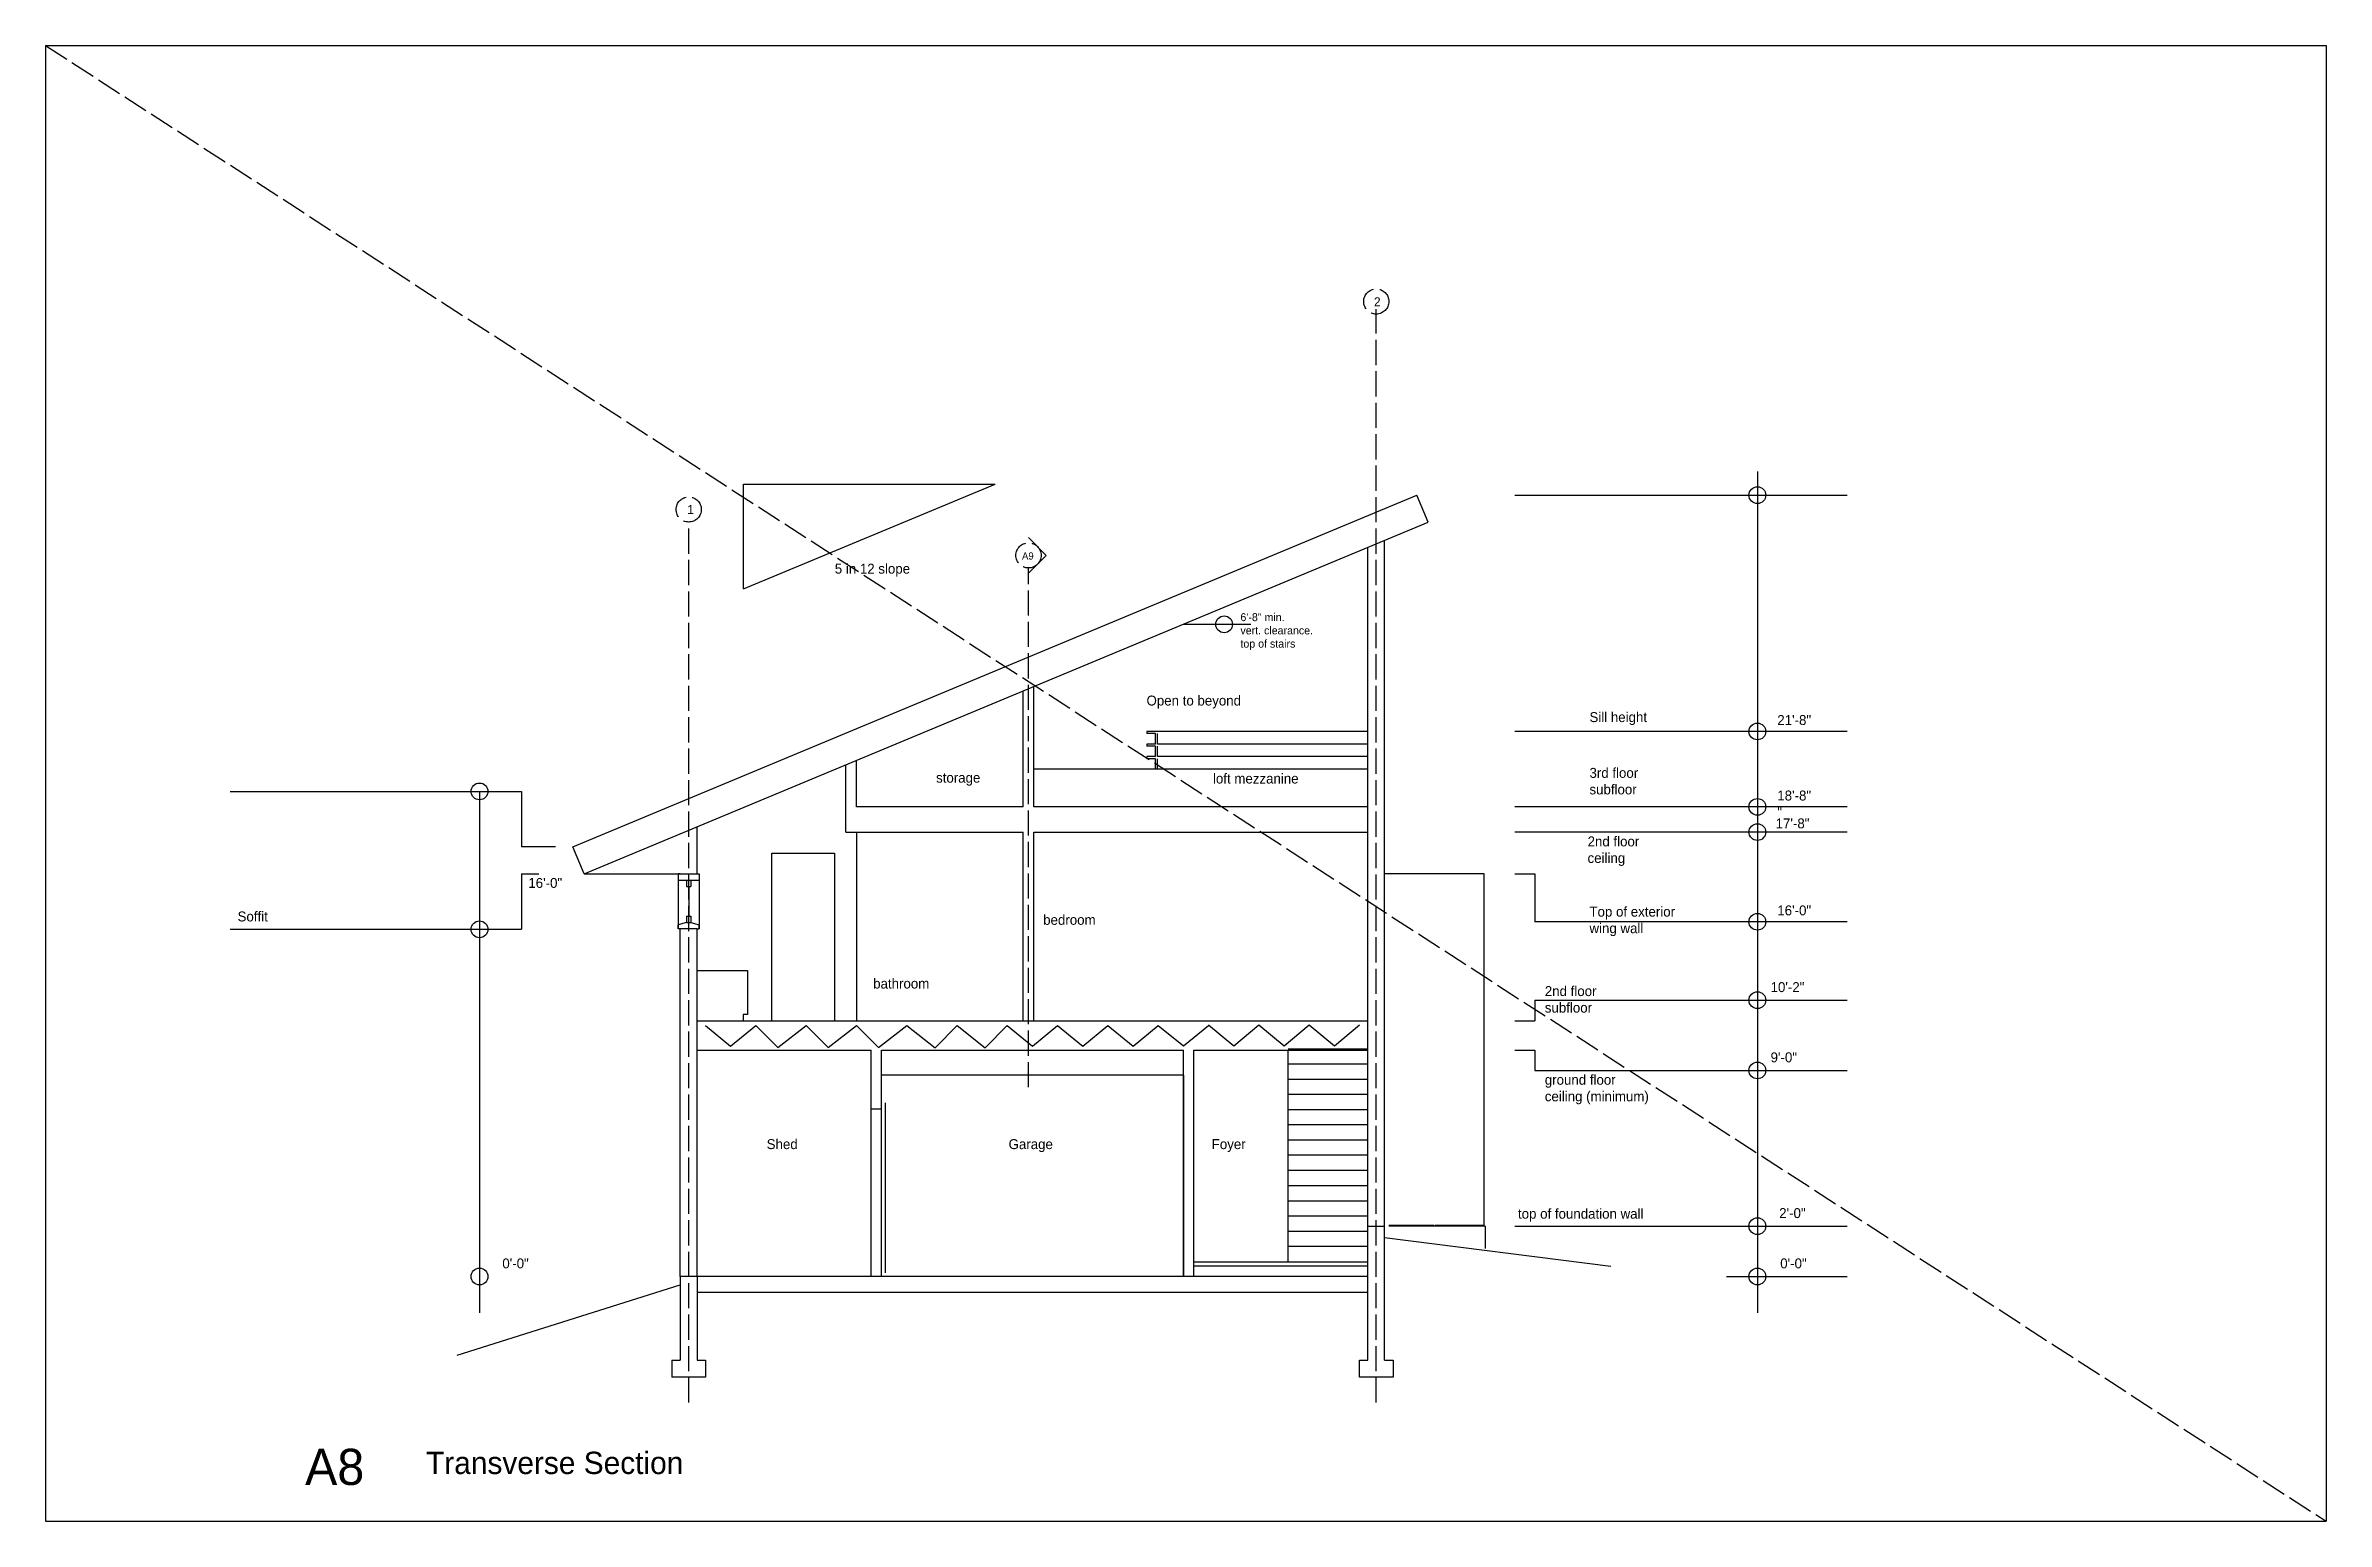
# Model space of a CAD drawing. Header units: inches. Extents: x -173 to 6851, y -1067 to 6124.
# Drawn here: x 2166 to 3254, y -308 to 396 of the extents above; entities that cross this region are included whole.
import ezdxf

# ---------------------------------------------------------------- set-up
doc = ezdxf.new("R2010")
doc.units = ezdxf.units.IN
doc.header["$MEASUREMENT"] = 0
doc.linetypes.add('ACAD_ISO02W100', pattern=[15, 12, -3])
for name, color, linetype in [('blocks', 251, 'Continuous'), ('const', 7, 'Continuous'), ('e1', 7, 'Continuous'), ('e2', 251, 'Continuous'), ('grid', 252, 'ACAD_ISO02W100'), ('millwork', 253, 'Continuous'), ('soffit', 253, 'ACAD_ISO02W100'), ('stairs', 140, 'Continuous'), ('walls', 7, 'Continuous')]:
    doc.layers.add(name, color=color, linetype=linetype)

msp = doc.modelspace()

# ---------------------------------------------------------------- texts
at = {"layer": 'const', "attachment_point": 1}
for s, insert, char_height, width in [('2', (2799.7, 276.1), 4.26, 1625.197), ('1', (2472.1, 177), 4.26, 1625.197), ('A9', (2631.8, 154.4), 3.41, 1300.158), ('5 in 12 slope', (2542.5, 149), 4.736, 1805.775), ('6\'-8" min.^Jvert. clearance.\\Ptop of stairs', (2736, 125.4), 3.789, 1444.62), ('Open to beyond', (2691.2, 86.1), 4.736, 1805.775), ('Sill height', (2902.5, 78.2), 4.736, 1805.775), ('21\'-8"', (2992.1, 76.8), 4.74, 1805.775), ('storage', (2590.8, 49.3), 4.74, 1805.775), ('loft mezzanine', (2722.9, 48.9), 4.736, 1805.775), ('3rd floor^Jsubfloor', (2902.5, 51.6), 4.736, 1805.775), ('18\'-8"\\P"', (2992.1, 40.8), 4.74, 1805.775), ('\\P17\'-8"', (2991.3, 35.4), 4.74, 1805.775), ('\\P2nd floor^Jceiling', (2901.6, 26.8), 4.736, 1805.775), ('16\'-0"', (2396.3, -0.9), 4.74, 1805.775), ('Soffit', (2257.6, -16.9), 4.74, 1805.775), ('bedroom', (2641.9, -18.5), 4.74, 1805.775), ('Top of exterior\\Pwing wall', (2902.5, -14.6), 4.736, 1805.775), ('16\'-0"', (2992.1, -14), 4.74, 1805.775), ('bathroom', (2560.8, -48.9), 4.74, 1805.775), ('2nd floor^Jsubfloor', (2881.2, -52.5), 4.736, 1805.775), ('10\'-2"', (2988.9, -50.6), 4.74, 1805.775), ('9\'-0"', (2988.9, -84.1), 4.74, 1805.775), ('ground floor^Jceiling (minimum)', (2881.2, -94.8), 4.736, 1805.775), ('Shed', (2510, -125.5), 4.74, 1805.775), ('Garage', (2625.4, -125.5), 4.74, 1805.775), ('Foyer', (2722.3, -125.5), 4.74, 1805.775), ('top of foundation wall', (2868.4, -158.7), 4.736, 1805.775), ('2\'-0"', (2993, -158.4), 4.74, 1805.775), ('0\'-0"', (2383.9, -182.4), 4.74, 1805.775), ('0\'-0"', (2993.5, -182.4), 4.74, 1805.775), ('A8', (2289.8, -273.2), 17.26, 6582.049), ('Transverse Section', (2347.5, -274.6), 10.656, 4062.993)]:
    msp.add_mtext(s, dxfattribs=dict(at, insert=insert, char_height=char_height, width=width))

# ---------------------------------------------------------------- linework, layer by layer
for p, q in [((2166, 396.2), (2836.2, 396.2)), ((2166, 396.2), (3254, 396.2)), ((2166, 396.2), (2166, -307.8)), ((3254, 396.2), (3254, -307.8)), ((2166, 197.2), (2166, -307.8)), ((2796.8, -167), (2804.8, -167)), ((2166, -307.8), (2836.2, -307.8)), ((2166, -307.8), (3254, -307.8))]:
    msp.add_line(p, q)
at = {"layer": 'blocks'}
for p, q in [((2806.8, -166.5), (2828.3, -166.5)), ((2828.8, -166.5), (2852.3, -166.5))]:
    msp.add_line(p, q, dxfattribs=at)
at = {"layer": 'e1'}
for p, q in [((2632.4, -69), (2632.4, 21)), ((2637.4, -69), (2637.4, 21)), ((2708.8, -191), (2708.8, -99)), ((2713.8, -191), (2713.8, -99)), ((2559.8, -191), (2559.8, -111)), ((2564.8, -191), (2564.8, -111))]:
    msp.add_line(p, q, dxfattribs=at)
at = {"layer": 'e2'}
for p, q in [((2982.6, 193), (2982.6, -208.4)), ((2866.9, 181.7), (3025.4, 181.7)), ((2708.8, 120.1), (2741, 120.1)), ((3025.4, 69), (2866.9, 69)), ((2254, 40.4), (2393.1, 40.4)), ((2373, 40.4), (2373, -208.4)), ((2393.1, 40.4), (2393.1, 13.9)), ((3025.4, 33), (2866.9, 33)), ((2409.3, 13.9), (2393.1, 13.9)), ((2512.4, -69), (2512.4, 11)), ((2512.4, 11), (2542.4, 11)), ((2542.4, 11), (2542.4, -69)), ((2552.8, 21), (2552.8, -69)), ((3025.4, 21), (2866.9, 21)), ((2890.9, 21), (2876.5, 21)), ((2393.1, 1), (2401.3, 1)), ((2393.1, 1), (2393.1, -25.4)), ((2467.8, 1), (2467.8, -25.2)), ((2477.8, 1), (2477.8, -25.2)), ((2852.3, 1), (2804.8, 1)), ((2852.3, -166.5), (2852.3, 1)), ((2866.9, 1), (2876.5, 1)), ((2876.5, 1), (2876.5, -21.8)), ((2254, -25.4), (2393.1, -25.4)), ((3025.4, -21.8), (2876.5, -21.8)), ((2476.8, -45), (2500.8, -45)), ((2500.8, -45), (2500.8, -66)), ((2876.5, -59.2), (3025.4, -59.2)), ((2876.5, -59.2), (2876.5, -69)), ((2480.8, -71.2), (2492.8, -81.2)), ((2492.8, -81.2), (2504.8, -71.2)), ((2500.8, -66), (2498.8, -66)), ((2498.8, -66), (2498.8, -69)), ((2504.8, -71.2), (2515.4, -81.8)), ((2515.4, -81.8), (2528.8, -71.2)), ((2528.8, -71.2), (2539.4, -81.8)), ((2539.4, -81.8), (2552.8, -71.2)), ((2552.8, -71.2), (2563.4, -81.8)), ((2563.4, -81.8), (2576.8, -71.2)), ((2576.8, -71.2), (2590.3, -81.9)), ((2590.3, -81.9), (2600.8, -71.2)), ((2600.8, -71.2), (2614.3, -81.9)), ((2614.3, -81.9), (2624.8, -71.2)), ((2624.8, -71.2), (2636.8, -81.2)), ((2636.8, -81.2), (2648.8, -71.2)), ((2648.8, -71.2), (2660.8, -81.2)), ((2660.8, -81.2), (2672.8, -71.2)), ((2672.8, -71.2), (2684.8, -81.2)), ((2684.8, -81.2), (2696.8, -71.2)), ((2696.8, -71.2), (2708.8, -81)), ((2708.8, -81), (2720.8, -71.2)), ((2720.8, -71), (2732.8, -81)), ((2732.8, -81), (2744.8, -71)), ((2744.8, -71), (2756.8, -81)), ((2756.8, -81), (2768.8, -71)), ((2768.8, -71), (2780.8, -81)), ((2780.8, -81), (2792.8, -71)), ((2866.9, -69), (2876.5, -69)), ((2866.9, -83), (2876.5, -83)), ((2876.5, -83), (2876.5, -92.7)), ((2708.8, -95), (2564.8, -95)), ((2876.5, -92.7), (3025.4, -92.7)), ((2852.8, -167), (2806.8, -167)), ((2852.8, -167), (2852.8, -177.6)), ((2866.9, -167), (3025.4, -167)), ((2967.9, -191), (3025.4, -191))]:
    msp.add_line(p, q, dxfattribs=at)
for centre in [(2982.6, 181.7), (2728.2, 120.1), (2982.6, 69), (2373, 40.4), (2982.6, 33), (2982.6, 21), (2373, -25.4), (2982.6, -21.8), (2982.6, -59.2), (2982.6, -92.7), (2982.6, -167), (2373, -191), (2982.6, -191)]:
    msp.add_circle(centre, 4, dxfattribs=at)
at = {"layer": 'grid'}
for p, q in [((2800.8, -251.2), (2800.8, 270.4)), ((2472.8, -251.2), (2472.8, 168.9)), ((2634.9, -100.7), (2634.9, 147))]:
    msp.add_line(p, q, dxfattribs=at)
for centre in [(2800.8, 274.1), (2472.8, 174.9), (2634.9, 153)]:
    msp.add_circle(centre, 6, dxfattribs=at)
at = {"layer": 'millwork'}
for p, q in [((2499, 177), (2499, 187)), ((2499, 187), (2619, 187)), ((2499, 137), (2499, 187)), ((2499, 167), (2499, 177)), ((2499, 167), (2499, 167)), ((2796.8, 69), (2691.3, 69)), ((2691.3, 69), (2691.3, 68)), ((2695.5, 68), (2691.3, 68)), ((2695.5, 63), (2695.5, 68)), ((2696.5, 63), (2696.5, 68)), ((2695.5, 63), (2691.3, 63)), ((2691.3, 63), (2691.3, 62)), ((2695.5, 62), (2691.3, 62)), ((2691.3, 57), (2691.3, 56)), ((2695.5, 57), (2691.3, 57)), ((2695.5, 56), (2691.3, 56)), ((2695.5, 57), (2695.5, 62)), ((2695.5, 51), (2695.5, 56)), ((2796.8, 63), (2696.5, 63)), ((2696.5, 57), (2696.5, 62)), ((2796.8, 57), (2696.5, 57)), ((2696.5, 51), (2696.5, 56)), ((2796.8, 51), (2637.4, 51)), ((2758.8, -184), (2758.8, -83))]:
    msp.add_line(p, q, dxfattribs=at)
at = {"layer": 'soffit'}
msp.add_line((2166, 396.2), (3254, -307.8), dxfattribs=at)
at = {"layer": 'stairs'}
for p, q in [((2796.8, -82.5), (2758.8, -82.5)), ((2796.8, -89.7), (2758.8, -89.7)), ((2796.8, -97), (2758.8, -97)), ((2796.8, -104.2), (2758.8, -104.2)), ((2796.8, -111.5), (2758.8, -111.5)), ((2796.8, -118.7), (2758.8, -118.7)), ((2796.8, -126), (2758.8, -126)), ((2796.8, -133.2), (2758.8, -133.2)), ((2796.8, -140.5), (2758.8, -140.5)), ((2796.8, -147.7), (2758.8, -147.7)), ((2796.8, -155), (2758.8, -155)), ((2796.8, -162.2), (2758.8, -162.2)), ((2796.8, -169.5), (2758.8, -169.5)), ((2796.8, -176.7), (2758.8, -176.7))]:
    msp.add_line(p, q, dxfattribs=at)
at = {"layer": 'walls'}
for p, q in [((2499, 137), (2619, 187)), ((2417.5, 13.9), (2820.1, 181.7)), ((2825.5, 168.8), (2820.1, 181.7)), ((2422.9, 1), (2825.5, 168.8)), ((2634.9, 161.5), (2643.4, 153)), ((2634.9, 144.5), (2643.4, 153)), ((2796.8, -167), (2796.8, 156.8)), ((2804.8, -167), (2804.8, 160.1)), ((2632.4, 33), (2632.4, 88.3)), ((2637.4, 33), (2637.4, 90.4)), ((2552.8, 33), (2552.8, 55.1)), ((2547.8, 21), (2547.8, 53.1)), ((2632.4, 33), (2552.8, 33)), ((2796.8, 33), (2637.4, 33)), ((2476.8, 1), (2476.8, 23.5)), ((2422.9, 1), (2417.5, 13.9)), ((2547.8, 21), (2632.4, 21)), ((2637.4, 21), (2796.8, 21)), ((2422.9, 1), (2468.8, 1)), ((2467.8, 1), (2467.8, -2)), ((2468.8, 1), (2467.8, 1)), ((2468.8, 1), (2477.8, 1)), ((2477.8, 1), (2477.8, -2)), ((2467.8, -2), (2477.8, -2)), ((2471.8, -2), (2473.8, -2)), ((2471.8, -2), (2471.8, -5)), ((2471.8, -5), (2473.8, -5)), ((2472.8, -5), (2472.8, -19.2)), ((2473.8, -2), (2473.8, -5)), ((2471.8, -19.2), (2471.8, -22.2)), ((2471.8, -19.2), (2473.8, -19.2)), ((2473.8, -19.2), (2473.8, -22.2)), ((2471.8, -22.2), (2467.8, -23.2)), ((2467.8, -25.2), (2467.8, -23.2)), ((2476.8, -25.2), (2467.8, -25.2)), ((2468.8, -191), (2468.8, -25.2)), ((2471.8, -22.2), (2473.8, -22.2)), ((2473.8, -22.2), (2477.8, -23.2)), ((2476.8, -191), (2476.8, -25.2)), ((2476.8, -25.2), (2477.8, -25.2)), ((2477.8, -25.2), (2477.8, -23.2)), ((2477.8, -25.2), (2477.8, -25.2)), ((2637.4, -69), (2637.4, -56.8)), ((2476.8, -69), (2796.8, -69)), ((2476.8, -83), (2559.8, -83)), ((2559.8, -111), (2559.8, -83)), ((2564.8, -83), (2708.8, -83)), ((2564.8, -111), (2564.8, -83)), ((2708.8, -99), (2708.8, -83)), ((2713.8, -83), (2796.8, -83)), ((2713.8, -99), (2713.8, -83)), ((2708.8, -95), (2708.8, -191)), ((2566.6, -108.1), (2566.6, -189.3)), ((2559.8, -111), (2564.8, -111)), ((2796.8, -231), (2796.8, -167)), ((2804.8, -231), (2804.8, -167)), ((2804.8, -172.4), (2912.7, -186.1)), ((2713.8, -184), (2796.8, -184)), ((2362.3, -228.5), (2468.8, -195)), ((2796.8, -191), (2468.8, -191)), ((2468.8, -191), (2468.8, -210.5)), ((2468.8, -193.8), (2468.8, -231)), ((2476.8, -191), (2476.8, -231)), ((2713.8, -186), (2796.8, -186)), ((2476.8, -198.5), (2796.8, -198.5)), ((2464.8, -231), (2468.8, -231)), ((2464.8, -231), (2464.8, -239)), ((2480.8, -239), (2464.8, -239)), ((2468.8, -239), (2464.8, -239)), ((2476.8, -231), (2480.8, -231)), ((2480.8, -231), (2480.8, -239)), ((2792.8, -231), (2796.8, -231)), ((2792.8, -239), (2792.8, -231)), ((2808.8, -239), (2792.8, -239)), ((2804.8, -231), (2808.8, -231)), ((2808.8, -231), (2808.8, -239))]:
    msp.add_line(p, q, dxfattribs=at)

msp.set_redraw_order([(e.dxf.handle, doc.entitydb.next_handle()) for e in msp.query("TEXT MTEXT ATTDEF DIMENSION ARC_DIMENSION")])  # texts and dimensions are drawn at this point

doc.saveas('drawing.dxf')
